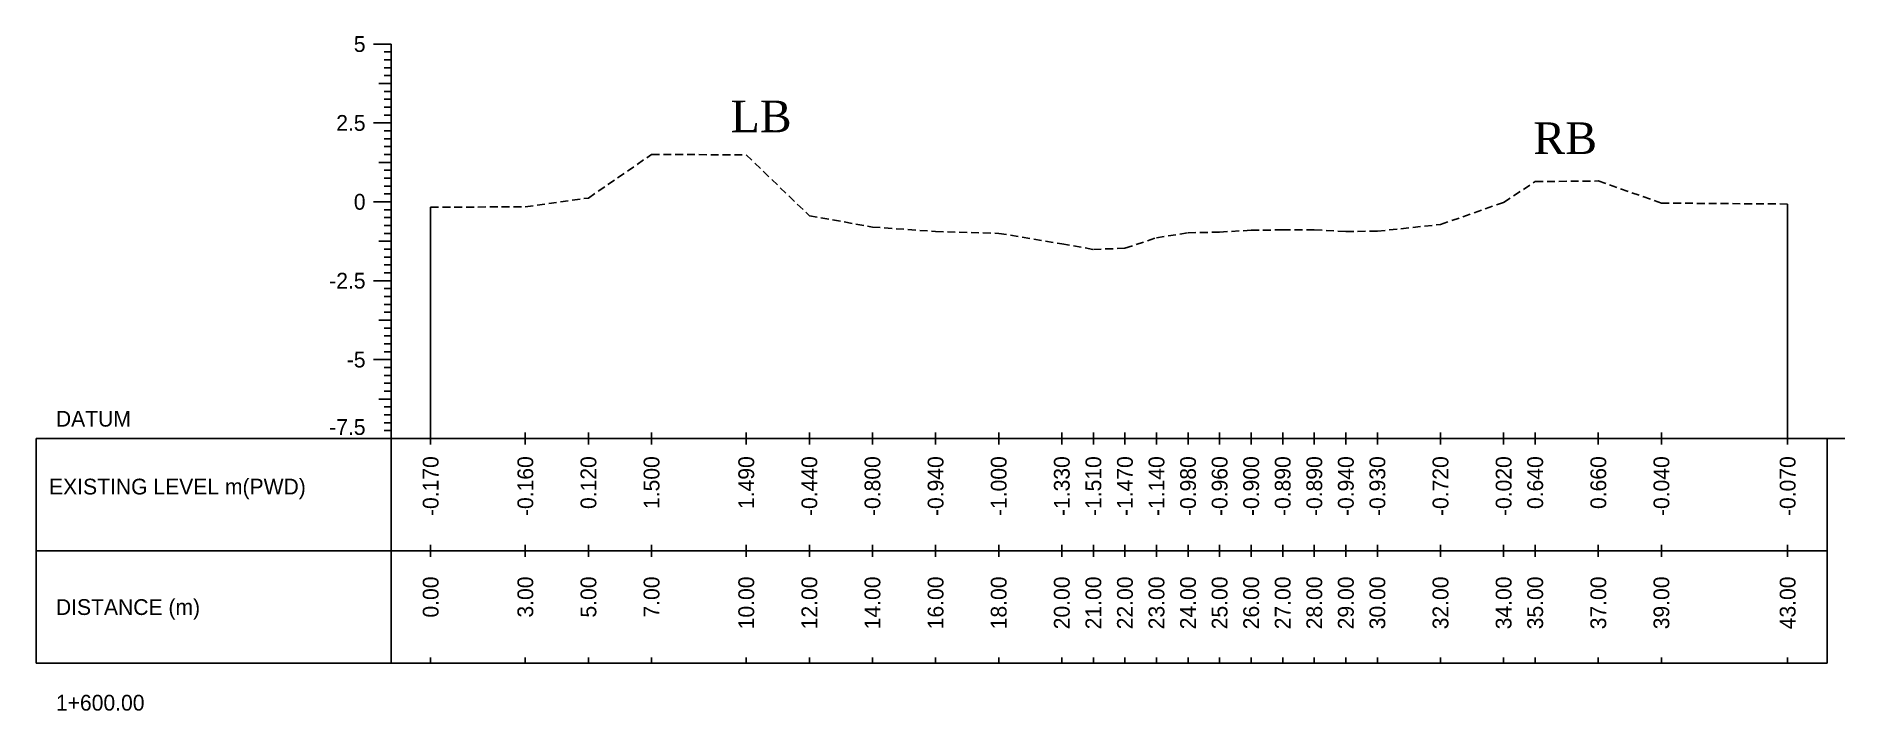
# Model space of a CAD drawing. Header units: inches. Extents: x 6579 to 9220, y -2276 to -1013.
# Drawn here: x 7655.2 to 7712.5, y -1119.5 to -1098.1 of the extents above; entities that cross this region are included whole.
import ezdxf
from ezdxf.enums import TextEntityAlignment as Align

# ---------------------------------------------------------------- set-up
doc = ezdxf.new("R2010")
doc.units = ezdxf.units.IN
doc.header["$MEASUREMENT"] = 0
doc.linetypes.add('HIDDEN', pattern=[0.375, 0.25, -0.125])
doc.layers.add('CS_Drawing', color=7, linetype='Continuous')
doc.layers.add('GL', color=3, linetype='HIDDEN')
doc.styles.add('romans', font='romans.shx')

msp = doc.modelspace()

# ---------------------------------------------------------------- texts
at = {"char_height": 1, "width": 263.40586, "attachment_point": 1, "style": 'romans'}
for s, insert in [('{\\fTimes New Roman|b0|i0|c0|p18;LB}', (7677.208, -1100.187)), ('{\\fTimes New Roman|b0|i0|c0|p18;RB}', (7702.645, -1100.876))]:
    msp.add_mtext(s, dxfattribs=dict(at, insert=insert))
at = {"layer": 'CS_Drawing'}
for s, p in [('5', (7665.637, -1098.394)), ('2.5', (7665.637, -1100.894)), ('0', (7665.637, -1103.394)), ('-2.5', (7665.637, -1105.894)), ('-5', (7665.637, -1108.394))]:
    msp.add_text(s, height=0.5, dxfattribs=at).set_placement(p, align=Align.MIDDLE_RIGHT)
for s, p in [('DATUM', (7655.825, -1110.269)), ('EXISTING LEVEL m(PWD)', (7655.608, -1112.419)), ('DISTANCE (m)', (7655.825, -1116.238)), ('1+600.00', (7655.825, -1119.269))]:
    msp.add_text(s, height=0.5, dxfattribs=at).set_placement(p, align=Align.MIDDLE_LEFT)
msp.add_text('-7.5', height=0.5, dxfattribs=at).set_placement((7665.637, -1110.782), align=Align.RIGHT)
for s, p in [('-0.170', (7667.7, -1111.457)), ('-0.160', (7670.7, -1111.457)), ('0.120', (7672.7, -1111.457)), ('1.500', (7674.7, -1111.457)), ('1.490', (7677.7, -1111.457)), ('-0.440', (7679.7, -1111.457)), ('-0.800', (7681.7, -1111.457)), ('-0.940', (7683.7, -1111.457)), ('-1.000', (7685.7, -1111.457)), ('-1.330', (7687.7, -1111.457)), ('-1.510', (7688.7, -1111.457)), ('-1.470', (7689.7, -1111.457)), ('-1.140', (7690.7, -1111.457)), ('-0.980', (7691.7, -1111.457)), ('-0.960', (7692.7, -1111.457)), ('-0.900', (7693.7, -1111.457)), ('-0.890', (7694.7, -1111.457)), ('-0.890', (7695.7, -1111.457)), ('-0.940', (7696.7, -1111.457)), ('-0.930', (7697.7, -1111.457)), ('-0.720', (7699.7, -1111.457)), ('-0.020', (7701.7, -1111.457)), ('0.640', (7702.7, -1111.457)), ('0.660', (7704.7, -1111.457)), ('-0.040', (7706.7, -1111.457)), ('-0.070', (7710.7, -1111.457)), ('0.00', (7667.7, -1115.269)), ('3.00', (7670.7, -1115.269)), ('5.00', (7672.7, -1115.269)), ('7.00', (7674.7, -1115.269)), ('10.00', (7677.7, -1115.269)), ('12.00', (7679.7, -1115.269)), ('14.00', (7681.7, -1115.269)), ('16.00', (7683.7, -1115.269)), ('18.00', (7685.7, -1115.269)), ('20.00', (7687.7, -1115.269)), ('21.00', (7688.7, -1115.269)), ('22.00', (7689.7, -1115.269)), ('23.00', (7690.7, -1115.269)), ('24.00', (7691.7, -1115.269)), ('25.00', (7692.7, -1115.269)), ('26.00', (7693.7, -1115.269)), ('27.00', (7694.7, -1115.269)), ('28.00', (7695.7, -1115.269)), ('29.00', (7696.7, -1115.269)), ('30.00', (7697.7, -1115.269)), ('32.00', (7699.7, -1115.269)), ('34.00', (7701.7, -1115.269)), ('35.00', (7702.7, -1115.269)), ('37.00', (7704.7, -1115.269)), ('39.00', (7706.7, -1115.269)), ('43.00', (7710.7, -1115.269))]:
    msp.add_text(s, height=0.5, rotation=90, dxfattribs=at).set_placement(p, align=Align.MIDDLE_RIGHT)

# ---------------------------------------------------------------- linework, layer by layer
at = {"layer": 'CS_Drawing'}
for p, q in [((7666.45, -1098.394), (7665.887, -1098.394)), ((7666.45, -1098.394), (7666.056, -1098.394)), ((7666.45, -1098.394), (7666.225, -1098.394)), ((7666.45, -1098.644), (7666.225, -1098.644)), ((7666.45, -1110.894), (7666.45, -1098.394)), ((7666.45, -1098.894), (7666.225, -1098.894)), ((7666.45, -1099.144), (7666.225, -1099.144)), ((7666.45, -1099.644), (7666.056, -1099.644)), ((7666.45, -1099.394), (7666.225, -1099.394)), ((7666.45, -1099.644), (7666.225, -1099.644)), ((7666.45, -1099.894), (7666.225, -1099.894)), ((7666.45, -1100.144), (7666.225, -1100.144)), ((7666.45, -1100.394), (7666.225, -1100.394)), ((7666.45, -1100.894), (7665.887, -1100.894)), ((7666.45, -1100.894), (7666.056, -1100.894)), ((7666.45, -1100.644), (7666.225, -1100.644)), ((7666.45, -1100.894), (7666.225, -1100.894)), ((7666.45, -1101.144), (7666.225, -1101.144)), ((7666.45, -1101.394), (7666.225, -1101.394)), ((7666.45, -1101.644), (7666.225, -1101.644)), ((7666.45, -1101.894), (7666.225, -1101.894)), ((7666.45, -1102.144), (7666.056, -1102.144)), ((7666.45, -1102.144), (7666.225, -1102.144)), ((7666.45, -1102.394), (7666.225, -1102.394)), ((7666.45, -1102.644), (7666.225, -1102.644)), ((7666.45, -1102.894), (7666.225, -1102.894)), ((7666.45, -1103.144), (7666.225, -1103.144)), ((7666.45, -1103.394), (7665.887, -1103.394)), ((7666.45, -1103.394), (7666.056, -1103.394)), ((7666.45, -1103.394), (7666.225, -1103.394)), ((7666.45, -1103.644), (7666.225, -1103.644)), ((7667.7, -1110.894), (7667.7, -1103.564)), ((7710.7, -1110.894), (7710.7, -1103.464)), ((7666.45, -1103.894), (7666.225, -1103.894)), ((7666.45, -1104.144), (7666.225, -1104.144)), ((7666.45, -1104.394), (7666.225, -1104.394)), ((7666.45, -1104.644), (7666.056, -1104.644)), ((7666.45, -1104.644), (7666.225, -1104.644)), ((7666.45, -1104.894), (7666.225, -1104.894)), ((7666.45, -1105.144), (7666.225, -1105.144)), ((7666.45, -1105.394), (7666.225, -1105.394)), ((7666.45, -1105.894), (7665.887, -1105.894)), ((7666.45, -1105.894), (7666.056, -1105.894)), ((7666.45, -1105.644), (7666.225, -1105.644)), ((7666.45, -1105.894), (7666.225, -1105.894)), ((7666.45, -1106.144), (7666.225, -1106.144)), ((7666.45, -1106.394), (7666.225, -1106.394)), ((7666.45, -1106.644), (7666.225, -1106.644)), ((7666.45, -1107.144), (7666.056, -1107.144)), ((7666.45, -1106.894), (7666.225, -1106.894)), ((7666.45, -1107.144), (7666.225, -1107.144)), ((7666.45, -1107.394), (7666.225, -1107.394)), ((7666.45, -1107.644), (7666.225, -1107.644)), ((7666.45, -1108.394), (7665.887, -1108.394)), ((7666.45, -1108.394), (7666.056, -1108.394)), ((7666.45, -1107.894), (7666.225, -1107.894)), ((7666.45, -1108.144), (7666.225, -1108.144)), ((7666.45, -1108.394), (7666.225, -1108.394)), ((7666.45, -1108.644), (7666.225, -1108.644)), ((7666.45, -1108.894), (7666.225, -1108.894)), ((7666.45, -1109.144), (7666.225, -1109.144)), ((7666.45, -1109.394), (7666.225, -1109.394)), ((7666.45, -1109.644), (7666.056, -1109.644)), ((7666.45, -1109.644), (7666.225, -1109.644)), ((7666.45, -1109.894), (7666.225, -1109.894)), ((7666.45, -1110.144), (7666.225, -1110.144)), ((7666.45, -1110.394), (7666.225, -1110.394)), ((7666.45, -1110.644), (7666.225, -1110.644)), ((7667.7, -1111.082), (7667.7, -1110.707)), ((7670.7, -1111.082), (7670.7, -1110.707)), ((7672.7, -1111.082), (7672.7, -1110.707)), ((7674.7, -1111.082), (7674.7, -1110.707)), ((7677.7, -1111.082), (7677.7, -1110.707)), ((7679.7, -1111.082), (7679.7, -1110.707)), ((7681.7, -1111.082), (7681.7, -1110.707)), ((7683.7, -1111.082), (7683.7, -1110.707)), ((7685.7, -1111.082), (7685.7, -1110.707)), ((7687.7, -1111.082), (7687.7, -1110.707)), ((7688.7, -1111.082), (7688.7, -1110.707)), ((7689.7, -1111.082), (7689.7, -1110.707)), ((7690.7, -1111.082), (7690.7, -1110.707)), ((7691.7, -1111.082), (7691.7, -1110.707)), ((7692.7, -1111.082), (7692.7, -1110.707)), ((7693.7, -1111.082), (7693.7, -1110.707)), ((7694.7, -1111.082), (7694.7, -1110.707)), ((7695.7, -1111.082), (7695.7, -1110.707)), ((7696.7, -1111.082), (7696.7, -1110.707)), ((7697.7, -1111.082), (7697.7, -1110.707)), ((7699.7, -1111.082), (7699.7, -1110.707)), ((7701.7, -1111.082), (7701.7, -1110.707)), ((7702.7, -1111.082), (7702.7, -1110.707)), ((7704.7, -1111.082), (7704.7, -1110.707)), ((7706.7, -1111.082), (7706.7, -1110.707)), ((7710.7, -1111.082), (7710.7, -1110.707)), ((7655.2, -1110.894), (7666.45, -1110.894)), ((7655.2, -1110.894), (7655.2, -1118.019)), ((7666.45, -1110.894), (7665.887, -1110.894)), ((7666.45, -1110.894), (7666.056, -1110.894)), ((7666.45, -1110.894), (7666.225, -1110.894)), ((7666.45, -1110.894), (7711.95, -1110.894)), ((7666.45, -1110.894), (7666.45, -1118.019)), ((7711.95, -1110.894), (7712.512, -1110.894)), ((7711.95, -1110.894), (7712.343, -1110.894)), ((7711.95, -1110.894), (7712.175, -1110.894)), ((7711.95, -1110.894), (7711.95, -1118.019)), ((7655.2, -1114.457), (7666.45, -1114.457)), ((7666.45, -1114.457), (7711.95, -1114.457)), ((7666.45, -1114.457), (7711.95, -1114.457)), ((7667.7, -1114.644), (7667.7, -1114.269)), ((7670.7, -1114.644), (7670.7, -1114.269)), ((7672.7, -1114.644), (7672.7, -1114.269)), ((7674.7, -1114.644), (7674.7, -1114.269)), ((7677.7, -1114.644), (7677.7, -1114.269)), ((7679.7, -1114.644), (7679.7, -1114.269)), ((7681.7, -1114.644), (7681.7, -1114.269)), ((7683.7, -1114.644), (7683.7, -1114.269)), ((7685.7, -1114.644), (7685.7, -1114.269)), ((7687.7, -1114.644), (7687.7, -1114.269)), ((7688.7, -1114.644), (7688.7, -1114.269)), ((7689.7, -1114.644), (7689.7, -1114.269)), ((7690.7, -1114.644), (7690.7, -1114.269)), ((7691.7, -1114.644), (7691.7, -1114.269)), ((7692.7, -1114.644), (7692.7, -1114.269)), ((7693.7, -1114.644), (7693.7, -1114.269)), ((7694.7, -1114.644), (7694.7, -1114.269)), ((7695.7, -1114.644), (7695.7, -1114.269)), ((7696.7, -1114.644), (7696.7, -1114.269)), ((7697.7, -1114.644), (7697.7, -1114.269)), ((7699.7, -1114.644), (7699.7, -1114.269)), ((7701.7, -1114.644), (7701.7, -1114.269)), ((7702.7, -1114.644), (7702.7, -1114.269)), ((7704.7, -1114.644), (7704.7, -1114.269)), ((7706.7, -1114.644), (7706.7, -1114.269)), ((7710.7, -1114.644), (7710.7, -1114.269)), ((7655.2, -1118.019), (7666.45, -1118.019)), ((7666.45, -1118.019), (7711.95, -1118.019)), ((7667.7, -1118.019), (7667.7, -1117.832)), ((7670.7, -1118.019), (7670.7, -1117.832)), ((7672.7, -1118.019), (7672.7, -1117.832)), ((7674.7, -1118.019), (7674.7, -1117.832)), ((7677.7, -1118.019), (7677.7, -1117.832)), ((7679.7, -1118.019), (7679.7, -1117.832)), ((7681.7, -1118.019), (7681.7, -1117.832)), ((7683.7, -1118.019), (7683.7, -1117.832)), ((7685.7, -1118.019), (7685.7, -1117.832)), ((7687.7, -1118.019), (7687.7, -1117.832)), ((7688.7, -1118.019), (7688.7, -1117.832)), ((7689.7, -1118.019), (7689.7, -1117.832)), ((7690.7, -1118.019), (7690.7, -1117.832)), ((7691.7, -1118.019), (7691.7, -1117.832)), ((7692.7, -1118.019), (7692.7, -1117.832)), ((7693.7, -1118.019), (7693.7, -1117.832)), ((7694.7, -1118.019), (7694.7, -1117.832)), ((7695.7, -1118.019), (7695.7, -1117.832)), ((7696.7, -1118.019), (7696.7, -1117.832)), ((7697.7, -1118.019), (7697.7, -1117.832)), ((7699.7, -1118.019), (7699.7, -1117.832)), ((7701.7, -1118.019), (7701.7, -1117.832)), ((7702.7, -1118.019), (7702.7, -1117.832)), ((7704.7, -1118.019), (7704.7, -1117.832)), ((7706.7, -1118.019), (7706.7, -1117.832)), ((7710.7, -1118.019), (7710.7, -1117.832))]:
    msp.add_line(p, q, dxfattribs=at)
at = {"layer": 'GL'}
msp.add_lwpolyline([(7667.7, -1103.564), (7670.7, -1103.554), (7672.7, -1103.274), (7674.7, -1101.894), (7677.7, -1101.904), (7679.7, -1103.834), (7681.7, -1104.194), (7683.7, -1104.334), (7685.7, -1104.394), (7687.7, -1104.724), (7688.7, -1104.904), (7689.7, -1104.864), (7690.7, -1104.534), (7691.7, -1104.374), (7692.7, -1104.354), (7693.7, -1104.294), (7694.7, -1104.284), (7695.7, -1104.284), (7696.7, -1104.334), (7697.7, -1104.324), (7699.7, -1104.114), (7701.7, -1103.414), (7702.7, -1102.754), (7704.7, -1102.734), (7706.7, -1103.434), (7710.7, -1103.464)], dxfattribs=at)

msp.set_redraw_order([(e.dxf.handle, doc.entitydb.next_handle()) for e in msp.query("TEXT MTEXT ATTDEF DIMENSION ARC_DIMENSION")])  # texts and dimensions are drawn at this point

doc.saveas('drawing.dxf')
